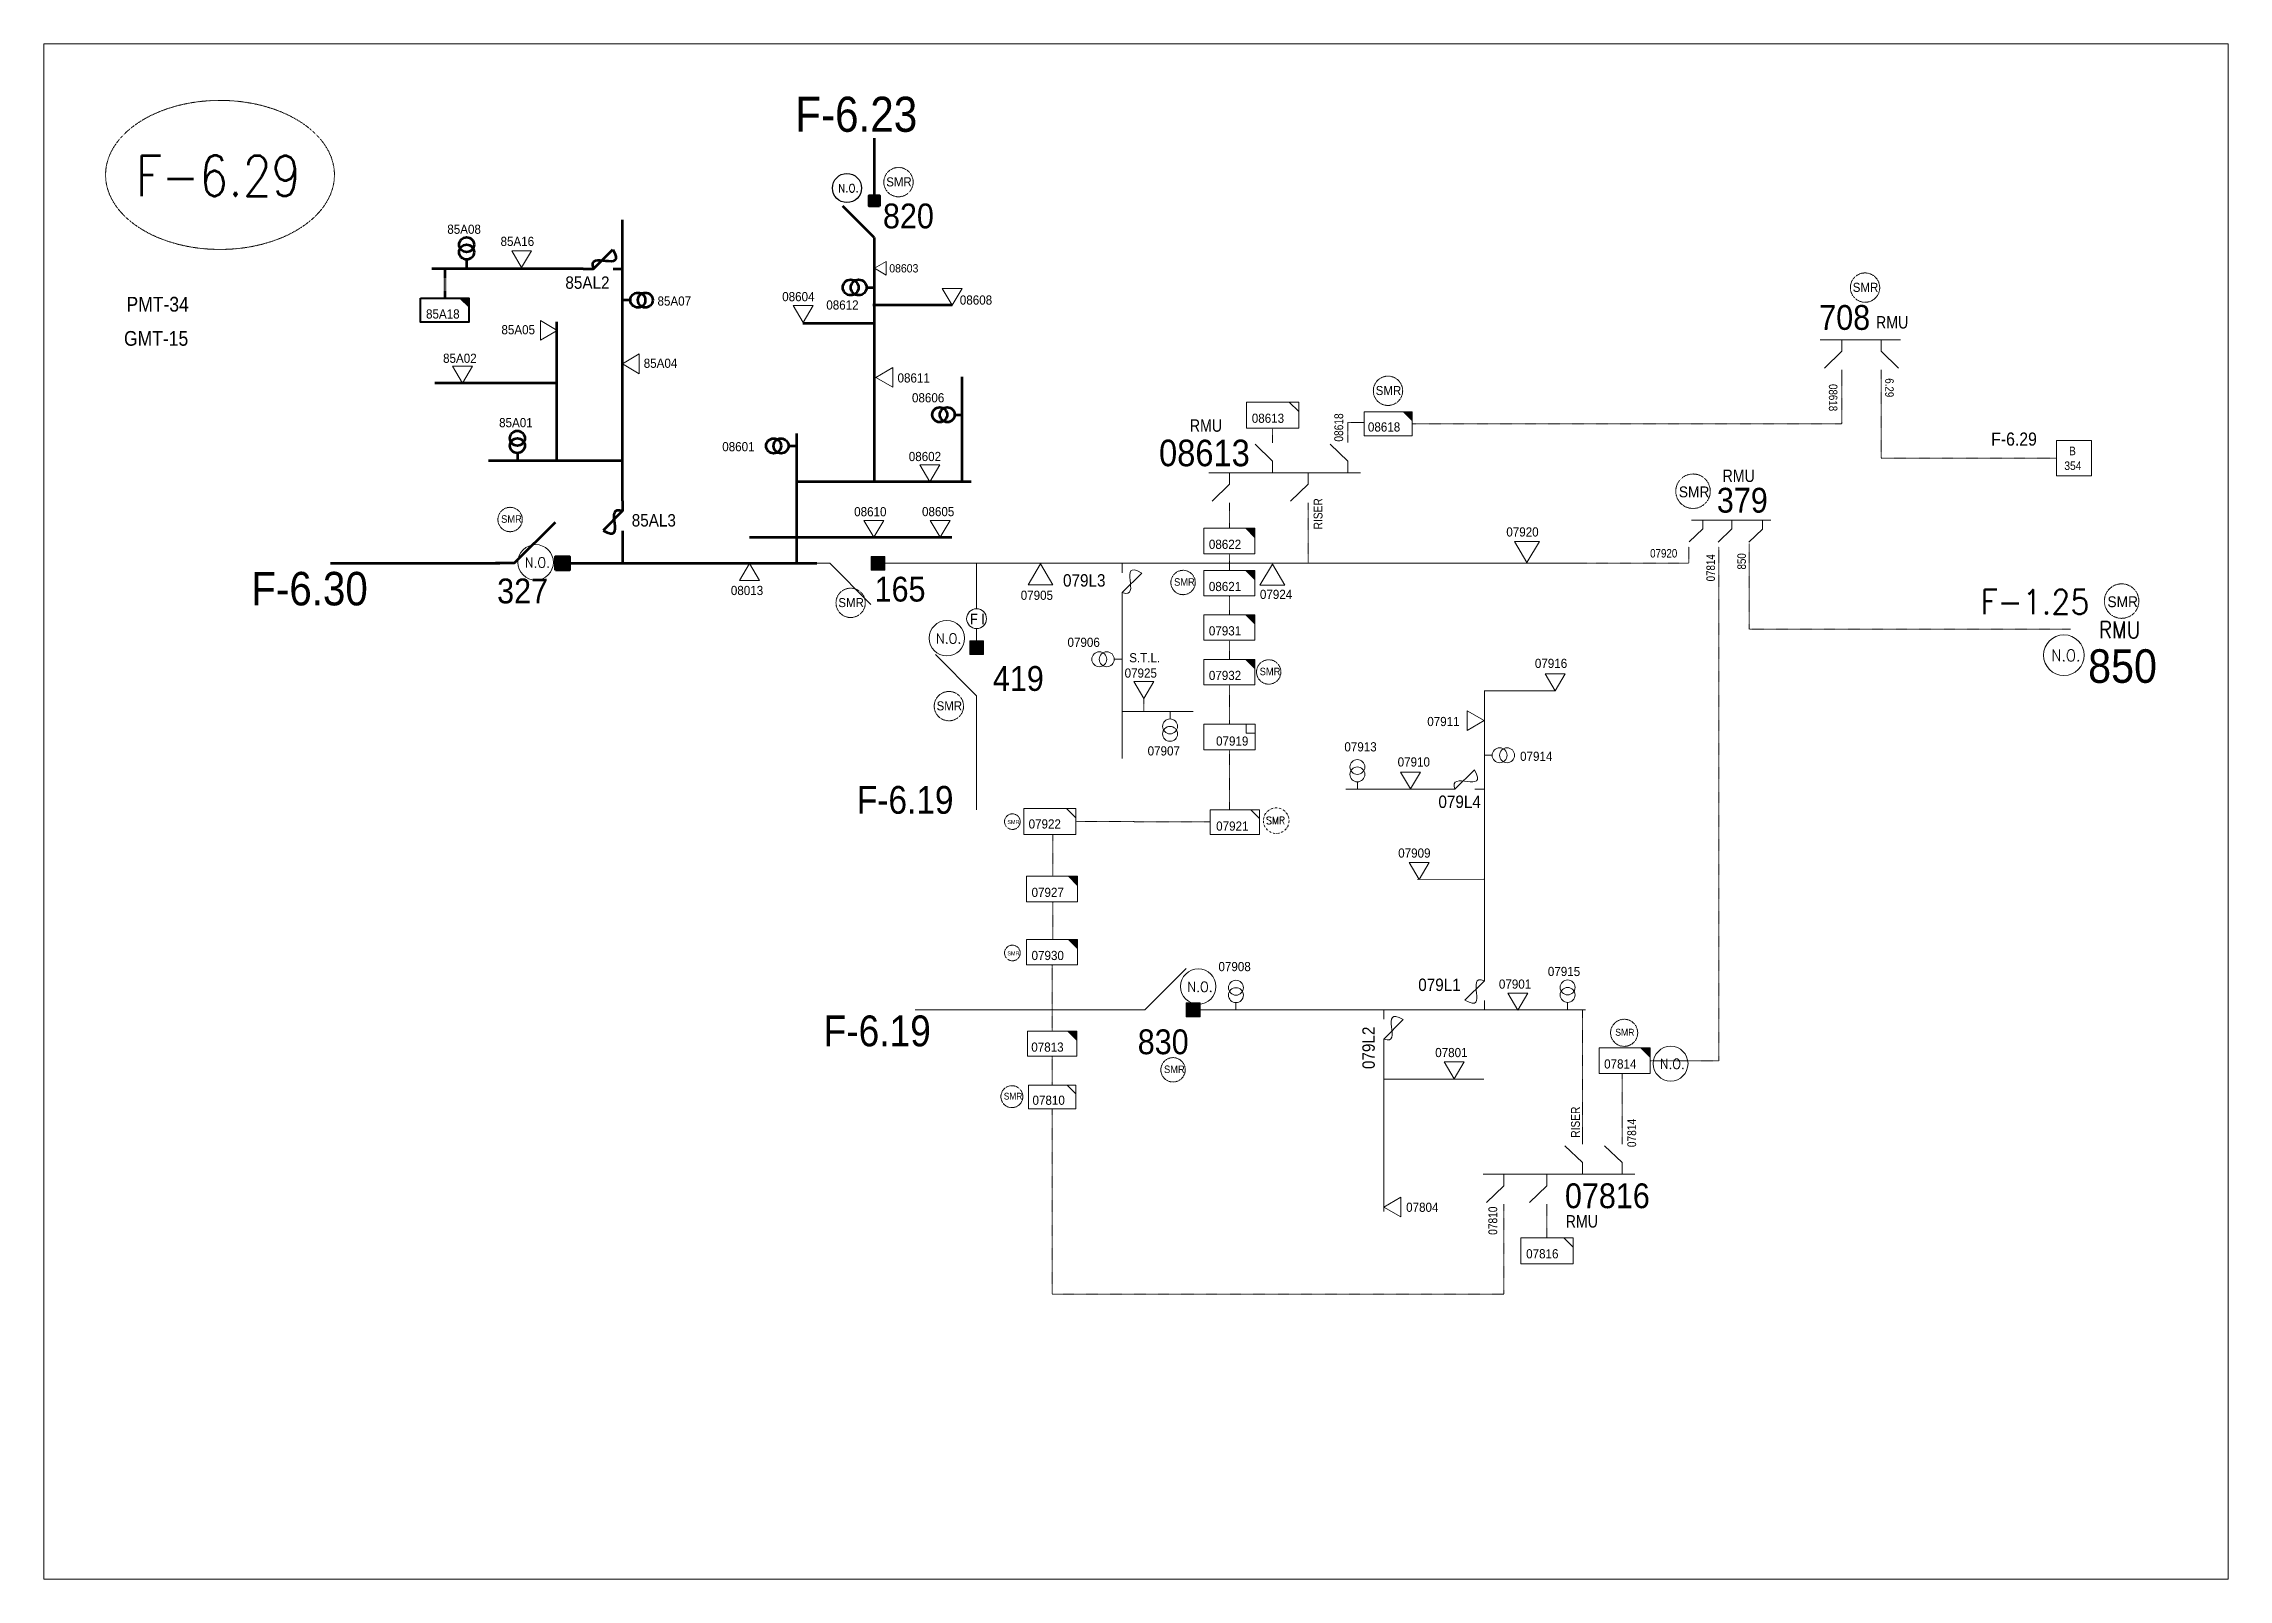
# Model space of a CAD drawing. Header units: metres. Extents: x 65984 to 144644, y -19036 to 23726.
# Drawn here: x 101682 to 102562, y -5768 to -5149 of the extents above; entities that cross this region are included whole.
import ezdxf
from ezdxf.enums import TextEntityAlignment as Align

# ---------------------------------------------------------------- set-up
doc = ezdxf.new("R2010")
doc.units = ezdxf.units.M
doc.header["$MEASUREMENT"] = 0
doc.linetypes.add('DGN Style 3', pattern=[0.013877, 0, -0.013877])
doc.linetypes.add('DGN Style 4', pattern=[1.6, 0.8, -0.4, 0, -0.4])
doc.layers.get('0').update_dxf_attribs({"color": 95, "lineweight": 40})
for name, color, linetype, lineweight in [('ABS', 7, 'Continuous', 40), ('ABS NUMBER', 112, 'Continuous', 30), ('d_eos', 111, 'Continuous', 40), ('d_eos no', 121, 'Continuous', 40), ('d_fco', 5, 'Continuous', 40), ('d_fco text', 95, 'Continuous', 40), ('d_oh branch', 94, 'Continuous', 40), ('d_switch', 95, 'Continuous', 40), ('d_tf', 1, 'Continuous', 40), ('d_tf no', 6, 'Continuous', 40), ('d_tf_200', 1, 'Continuous', 40), ('d_ug cable', 95, 'Continuous', 40), ('d_unit sub', 7, 'Continuous', 40), ('EARTH FAULT INDICATOR', 95, 'Continuous', 40), ('fedr no', 95, 'Continuous', 40), ('GRID STATION  04', 7, 'Continuous', 40), ('GRID STATION 01', 7, 'Continuous', 40), ('Level 37', 7, 'Continuous', 0), ('O H MAIN FEEDER', 4, 'Continuous', 100), ('SW N O', 114, 'Continuous', 30)]:
    doc.layers.add(name, color=color, linetype=linetype, lineweight=lineweight)
doc.styles.add('NASKHF', font='naskhf.shx', dxfattribs={"height": 8})
doc.styles.add('Style-Andalus', font='andlso.ttf')
doc.styles.add('Style-Arial', font='arial.ttf')
doc.styles.add('Style-ENGINEERING', font='ENGINEERING.shx')
doc.styles.add('Style-msdefault', font='msdefault.shx')
doc.styles.add('Style-simplex', font='simplex.shx')
doc.styles.add('Style-STANDARD', font='STANDARD.shx')

msp = doc.modelspace()

# ---------------------------------------------------------------- texts
at = {"layer": 'ABS NUMBER', "color": 2, "lineweight": 140, "style": 'Style-Arial', "width": 0.88}
for s, p in [('820', (102020.12, -5213.78)), ('327', (101864.71, -5364.82))]:
    msp.add_text(s, height=10, dxfattribs=at).set_placement(p, align=Align.TOP_LEFT)
at = {"layer": 'ABS NUMBER', "color": 2, "lineweight": 13, "style": 'Style-Arial', "width": 0.88}
for s, p in [('165', (102016.76, -5364.09)), ('419', (102064.4, -5400.06)), ('830', (102122.75, -5546.41))]:
    msp.add_text(s, height=10, dxfattribs=at).set_placement(p, align=Align.TOP_LEFT)
at = {"layer": 'd_eos no', "color": 7, "linetype": 'Continuous', "lineweight": 13, "style": 'Style-Arial', "width": 0.88}
for s, height, p in [('08613', 10.695, (102131.33, -5308.89)), ('07816', 10, (102294.82, -5608.42))]:
    msp.add_text(s, height=height, dxfattribs=at).set_placement(p, align=Align.TOP_LEFT)
at = {"layer": 'd_eos no', "color": 2, "linetype": 'Continuous', "lineweight": 13, "ltscale": 0.5, "style": 'Style-Arial', "width": 0.88}
msp.add_text('850', height=13.518, dxfattribs=at).set_placement((102505.55, -5393.31), align=Align.TOP_LEFT)
at = {"layer": 'd_fco text', "color": 251, "linetype": 'Continuous', "lineweight": 70, "style": 'Style-msdefault', "width": 0.92}
msp.add_text('85AL2', height=5, rotation=0.039, dxfattribs=at).set_placement((101892.2, -5243.13), align=Align.TOP_LEFT)
at = {"layer": 'd_fco text', "color": 7, "linetype": 'Continuous', "lineweight": 70, "style": 'Style-msdefault', "width": 0.92}
msp.add_text('85AL3', height=5, dxfattribs=at).set_placement((101927.82, -5341.37), align=Align.MIDDLE_CENTER)
at = {"layer": 'd_fco text', "color": 251, "linetype": 'Continuous', "lineweight": 13, "style": 'Style-msdefault', "width": 0.92}
for s, rotation, p in [('079L3', 0.039, (102092.65, -5363.07)), ('079L2', 90.039, (102213.22, -5562.39))]:
    msp.add_text(s, height=5, rotation=rotation, dxfattribs=at).set_placement(p, align=Align.TOP_LEFT)
msp.add_text('079L4', height=5, rotation=0.039, dxfattribs=at).set_placement((102260.96, -5452.21), align=Align.TOP_RIGHT)
at = {"layer": 'd_fco text', "color": 7, "linetype": 'Continuous', "lineweight": 13, "style": 'Style-msdefault', "width": 0.92}
msp.add_text('079L1', height=5, rotation=0.039, dxfattribs=at).set_placement((102235.73, -5525.95), align=Align.TOP_LEFT)
at = {"layer": 'd_switch', "color": 7, "linetype": 'Continuous', "lineweight": 13, "width": 0.857143}
for s, height, rotation, style, p in [('08618', 3.576, 89.96071, 'Style-msdefault', (102201.91, -5309.68)), ('850', 3.43, 90, 'Style-ENGINEERING', (102364.27, -5361.18)), ('RISER', 3.576, 90, 'Style-msdefault', (102297.26, -5590.04)), ('07814', 3.576, 90, 'Style-msdefault', (102319.93, -5593.84))]:
    msp.add_text(s, height=height, rotation=rotation, dxfattribs=dict(at, style=style)).set_placement(p, align=Align.TOP_LEFT)
at = {"layer": 'd_switch', "color": 7, "linetype": 'Continuous', "lineweight": 13, "style": 'Style-msdefault', "width": 0.857143}
for s, rotation, p in [('RISER', 90.03929, (102193.58, -5332.48)), ('07810', 90.00827, (102263.98, -5617.76))]:
    msp.add_text(s, height=3.576, rotation=rotation, dxfattribs=at).set_placement(p, align=Align.TOP_RIGHT)
at = {"layer": 'd_switch', "color": 251, "linetype": 'Continuous', "lineweight": 13, "style": 'Style-ENGINEERING', "width": 0.857143}
msp.add_text('07920', height=3.43, dxfattribs=at).set_placement((102329.13, -5352.93), align=Align.TOP_LEFT)
msp.add_text('07814', height=3.43, rotation=90, dxfattribs=at).set_placement((102351.8, -5365.96), align=Align.TOP_LEFT)
at = {"layer": 'd_switch', "color": 55, "linetype": 'Continuous', "lineweight": 13, "attachment_point": 1, "style": 'NASKHF'}
for s, insert, char_height in [('\\Fmsdefault;\\H1x;\\W0.9;F-6.23\\P', (101984.77, -5170.75), 14.136), ('\\Fmsdefault;\\H1x;\\W0.9;F-6.30\\P', (101765.69, -5362.14), 13.4912)]:
    msp.add_mtext(s, dxfattribs=dict(at, insert=insert, char_height=char_height))
at = {"layer": 'd_switch', "color": 251, "linetype": 'Continuous', "lineweight": 13, "insert": (102404.56, -5297.42), "char_height": 3.43, "attachment_point": 3, "rotation": 270, "style": 'NASKHF'}
msp.add_mtext('\\FENGINEERING;\\H1x;\\W0.857143;08618', dxfattribs=at)
at = {"layer": 'd_switch', "color": 251, "linetype": 'Continuous', "lineweight": 13, "insert": (102466.51, -5306), "char_height": 5.2887, "attachment_point": 1, "style": 'NASKHF'}
msp.add_mtext('\\Fmsdefault;\\H1x;\\W0.9;F-6.29\\P', dxfattribs=at)
at = {"layer": 'd_switch', "color": 55, "linetype": 'Continuous', "lineweight": 30, "attachment_point": 1, "style": 'NASKHF'}
for insert, char_height in [((102009.62, -5448.37), 11.1902), ((101996.2, -5540.79), 12.4249)]:
    msp.add_mtext('\\Fmsdefault;\\H1x;\\W0.9;F-6.19\\P', dxfattribs=dict(at, insert=insert, char_height=char_height))
at = {"layer": 'd_tf no', "color": 1, "linetype": 'Continuous', "lineweight": 40, "style": 'Style-msdefault', "width": 0.945946}
for height, p in [(3.655, (102021.44, -5203.22)), (3.655, (102410.76, -5245.7)), (3.655, (102218.6, -5287.26)), (3.655, (102002.16, -5372.67)), (3.655, (102041.73, -5414.27)), (1.593, (102070.24, -5462.09)), (1.593, (102070.24, -5514.99))]:
    msp.add_text('SMR', height=height, dxfattribs=at).set_placement(p, align=Align.TOP_LEFT)
at = {"layer": 'd_tf no', "color": 251, "linetype": 'Continuous', "lineweight": 40, "style": 'Style-msdefault', "width": 0.945946}
for s, p in [('85A08', (101844.64, -5222.27)), ('85A16', (101866.09, -5227.17)), ('85A07', (101929.31, -5251.2)), ('08604', (101979.54, -5249.42)), ('08612', (101997.3, -5252.78)), ('08608', (102051.09, -5250.79)), ('85A18', (101836.07, -5256.4)), ('85A02', (101842.94, -5274.24)), ('85A04', (101923.76, -5276.25)), ('08606', (102031.81, -5290.16)), ('85A01', (101865.51, -5300.17)), ('08601', (101955.39, -5309.85)), ('08602', (102030.52, -5313.81)), ('08610', (102008.53, -5336.04)), ('08605', (102035.85, -5336)), ('08013', (101958.86, -5367.77))]:
    msp.add_text(s, height=3.7, dxfattribs=at).set_placement(p, align=Align.TOP_LEFT)
at = {"layer": 'd_tf no', "color": 251, "linetype": 'Continuous', "lineweight": 13, "style": 'Style-msdefault', "width": 0.945946}
for s, height, p in [('08603', 3.33, (102022.67, -5238.2)), ('08613', 3.7, (102168.69, -5298.4)), ('08622', 3.7, (102151.4, -5349.17)), ('07920', 3.7, (102271.21, -5344.19)), ('07905', 3.7, (102075.61, -5369.7)), ('07924', 3.7, (102171.96, -5369.34)), ('07931', 3.7, (102151.4, -5384.03)), ('07906', 3.7, (102094.46, -5388.64)), ('07925', 3.7, (102117.46, -5401.04)), ('S.T.L.', 3.7, (102119.32, -5394.86)), ('07916', 3.7, (102282.71, -5397.14)), ('07911', 3.7, (102239.37, -5420.55)), ('07914', 3.7, (102276.75, -5434.57)), ('07909', 3.7, (102227.66, -5473.53)), ('07927', 3.7, (102079.98, -5489.36)), ('07908', 3.7, (102155.26, -5519.26)), ('07901', 3.7, (102268.22, -5526.31)), ('07813', 3.7, (102079.87, -5551.69)), ('07801', 3.7, (102242.57, -5553.88)), ('07804', 3.7, (102230.86, -5616.2)), ('07816', 3.7, (102279.2, -5634.93))]:
    msp.add_text(s, height=height, dxfattribs=at).set_placement(p, align=Align.TOP_LEFT)
at = {"layer": 'd_tf no', "color": 251, "linetype": 'Continuous', "lineweight": 40, "style": 'Style-msdefault', "width": 0.945946}
for s, p in [('85A05', (101879.98, -5262.75)), ('08611', (102039.01, -5282.16))]:
    msp.add_text(s, height=3.7, dxfattribs=at).set_placement(p, align=Align.TOP_RIGHT)
at = {"layer": 'd_tf no', "color": 2, "linetype": 'Continuous', "lineweight": 13, "style": 'Style-msdefault', "width": 0.945946}
for s, p in [('08618', (102215.46, -5301.91)), ('08621', (102151.4, -5366.17)), ('07932', (102151.4, -5401.99)), ('07922', (102078.79, -5461.8)), ('07921', (102154.34, -5462.67)), ('07930', (102079.98, -5514.78)), ('07814', (102310.61, -5558.48)), ('07810', (102080.36, -5573.09))]:
    msp.add_text(s, height=3.7, dxfattribs=at).set_placement(p, align=Align.TOP_LEFT)
at = {"layer": 'd_tf no', "color": 1, "linetype": 'Continuous', "lineweight": 13, "style": 'Style-msdefault', "width": 0.945946}
for p in [(102340.69, -5327.72), (102513.33, -5371.97)]:
    msp.add_text('SMR', height=4.376, dxfattribs=at).set_placement(p, align=Align.TOP_LEFT)
at = {"layer": 'd_tf no', "color": 251, "linetype": 'Continuous', "lineweight": 13, "style": 'Style-msdefault', "width": 0.945946}
msp.add_text('07919', height=3.7, rotation=359.93325, dxfattribs=at).set_placement((102167.31, -5428.43), align=Align.TOP_RIGHT)
for s, p in [('07907', (102126.73, -5436.08)), ('07915', (102287.94, -5524.92))]:
    msp.add_text(s, height=3.7, dxfattribs=at).set_placement(p)
msp.add_text('07913', height=3.7, dxfattribs=at).set_placement((102218.99, -5434.45), align=Align.RIGHT)
msp.add_text('07910', height=3.7, dxfattribs=at).set_placement((102240.45, -5436.83), align=Align.TOP_RIGHT)
at = {"layer": 'd_tf no', "color": 1, "linetype": 'Continuous', "lineweight": 13, "ltscale": 0.9, "style": 'Style-simplex', "width": 0.909091}
msp.add_text('SMR', height=3.004, dxfattribs=at).set_placement((102178.25, -5462.26), align=Align.MIDDLE_CENTER)
at = {"layer": 'd_tf no', "color": 2, "lineweight": 13, "attachment_point": 1, "style": 'NASKHF'}
for insert, char_height in [((101866.31, -5339.32), 3.0358), ((102137.38, -5364.69), 3.0358), ((102171.87, -5400.73), 3.0358), ((102315.09, -5546.17), 2.8143), ((102133.33, -5560.96), 3.0358), ((102068.78, -5571.94), 2.7322)]:
    msp.add_mtext('\\Fmsdefault;\\H1x;\\W0.925;SMR\\P', dxfattribs=dict(at, insert=insert, char_height=char_height))
at = {"layer": 'fedr no', "color": 6, "linetype": 'Continuous', "lineweight": 13, "style": 'Style-STANDARD', "width": 0.909091}
msp.add_text('F-6.29', height=16.381, dxfattribs=at).set_placement((101752.35, -5202.62), align=Align.MIDDLE_CENTER)
at = {"layer": 'fedr no', "color": 2, "linetype": 'Continuous', "lineweight": 13, "insert": (102484.17, -5374.18), "char_height": 9.856, "attachment_point": 5, "style": 'Style-STANDARD'}
msp.add_mtext('F-1.25', dxfattribs=at)
at = {"layer": 'GRID STATION  04', "color": 251, "linetype": 'Continuous', "lineweight": 13, "style": 'Style-msdefault', "width": 0.888889}
for s, height, p in [('B', 3.47, (102497.85, -5311.7)), ('354', 3.468, (102495.98, -5317.64))]:
    msp.add_text(s, height=height, rotation=360, dxfattribs=at).set_placement(p, align=Align.TOP_LEFT)
at = {"layer": 'GRID STATION 01', "linetype": 'Continuous', "lineweight": 13, "style": 'Style-msdefault', "width": 0.888889}
for s, p in [('PMT-34', (101715.42, -5251.36)), ('GMT-15', (101714.41, -5265.13))]:
    msp.add_text(s, height=5.94, dxfattribs=at).set_placement(p, align=Align.TOP_LEFT)
at = {"layer": 'Level 37', "color": 2, "linetype": 'Continuous', "lineweight": 13, "style": 'Style-Arial', "width": 0.88}
for s, p in [('708', (102397.25, -5254.66)), ('379', (102356.02, -5328.28))]:
    msp.add_text(s, height=10, dxfattribs=at).set_placement(p, align=Align.TOP_LEFT)
at = {"layer": 'Level 37', "color": 2, "linetype": 'Continuous', "lineweight": 13, "style": 'Style-msdefault', "width": 0.854701}
for p in [(102426.62, -5261.61), (102364.81, -5323.44)]:
    msp.add_text('RMU', height=4.993, dxfattribs=at).set_placement(p, align=Align.MIDDLE_CENTER)
at = {"layer": 'Level 37', "color": 7, "linetype": 'Continuous', "lineweight": 13, "style": 'Style-ENGINEERING', "width": 0.857143}
msp.add_text('6.29', height=3.43, rotation=270, dxfattribs=at).set_placement((102427.25, -5284.15), align=Align.TOP_LEFT)
at = {"layer": 'Level 37', "color": 7, "linetype": 'Continuous', "lineweight": 13, "style": 'Style-msdefault', "width": 0.854701}
for p in [(102150.22, -5303.19), (102301.62, -5623.72)]:
    msp.add_text('RMU', height=4.993, dxfattribs=at).set_placement(p, align=Align.MIDDLE_CENTER)
at = {"layer": 'Level 37', "color": 2, "linetype": 'Continuous', "lineweight": 13, "ltscale": 0.5, "style": 'Style-simplex', "width": 0.854701}
msp.add_text('RMU', height=6.75, dxfattribs=at).set_placement((102518.27, -5385.47), align=Align.MIDDLE_CENTER)

# ---------------------------------------------------------------- blocks, each defined once
blk = doc.blocks.new('FUSE01')
at = {"color": 0, "linetype": 'ByBlock', "lineweight": -2}
blk.add_line((0, -17.15), (0, -22.55), dxfattribs=at)
at = {"color": 0, "linetype": 'ByBlock', "lineweight": -2, "flags": 128}
blk.add_lwpolyline([(0, 0.05), (0, -5.75), (-11.2, -16.95)], dxfattribs=at)
at = {"color": 0, "linetype": 'ByBlock', "lineweight": -2}
blk.add_open_spline([(-11.2, -16.95), (3.4, -25.35), (-11.6, -1.35), (0, -5.75)], degree=3, dxfattribs=at)
blk = doc.blocks.new('TFU_117')
at = {"layer": 'd_tf_200', "color": 251, "linetype": 'Continuous', "lineweight": 13}
blk.add_line((0, 10), (0, 0), dxfattribs=at)
for centre in [(0, 30), (0, 20)]:
    blk.add_circle(centre, 10, dxfattribs=at)
blk = doc.blocks.new('ABS2_1_1')
at = {"color": 0, "linetype": 'ByBlock', "lineweight": -2, "ltscale": 500}
for q in [(-29900, 43500), (0, 0)]:
    blk.add_line((0, 13600), q, dxfattribs=at)
at = {"color": 0, "linetype": 'ByBlock', "lineweight": -2, "ltscale": 500, "flags": 128}
for points in [[(5000, 43600), (-5000, 43600), (-5000, 53600), (5000, 53600)], [(3791, 49653), (3791, 49653), (3791, 49653)]]:
    blk.add_lwpolyline(points, close=True, dxfattribs=at)
at = {"color": 0, "linetype": 'ByBlock', "lineweight": -2, "ltscale": 500}
for points in [[(5000, 43600), (-5000, 43600), (5000, 53600), (-5000, 53600)], [(3791, 49653), (3791, 49653), (3791, 49653)]]:
    blk.add_solid(points, dxfattribs=at)
blk = doc.blocks.new('TF_8')
at = {"color": 0, "linetype": 'ByBlock', "lineweight": -2}
blk.add_line((6.3, 4.95), (9.9, 1.35), dxfattribs=at)
blk.add_3dface([(-10.1, 4.95), (9.9, 4.95), (9.9, -5.05), (-10.1, -5.05)], dxfattribs=at)
blk = doc.blocks.new('exist.us-1000kva')
at = {"color": 0, "linetype": 'ByBlock', "lineweight": -2, "flags": 128}
blk.add_lwpolyline([(40, 12.9), (32.8, 20), (40, 20)], close=True, dxfattribs=at)
at = {"color": 0, "linetype": 'ByBlock', "lineweight": -2, "extrusion": (0, 0, -1)}
blk.add_solid([(-40, 12.9), (-32.8, 20), (-40, 20)], dxfattribs=at)
at = {"color": 0, "linetype": 'ByBlock', "lineweight": -2, "xscale": 2, "yscale": 2}
blk.add_blockref('TF_8', (20.2, 10.1), dxfattribs=at)
blk = doc.blocks.new('*U1157')
at = {"layer": 'SW N O', "color": 3, "lineweight": 13, "ltscale": 0.426762}
blk.add_circle((0, 0), 16.8, dxfattribs=at)
at = {"layer": 'SW N O', "color": 3, "lineweight": 13, "style": 'Style-STANDARD'}
blk.add_text('N.O.', height=9.6, dxfattribs=at).set_placement((1.7, -0.2), align=Align.MIDDLE_CENTER)
blk = doc.blocks.new('*U1158')
at = {"layer": 'EARTH FAULT INDICATOR', "color": 251, "linetype": 'Continuous', "lineweight": 13}
blk.add_circle((0.02, 0.13), 4, dxfattribs=at)
at = {"layer": 'EARTH FAULT INDICATOR', "color": 251, "lineweight": 13, "style": 'Style-Andalus', "width": 0.9}
blk.add_text('F I', height=4.234, dxfattribs=at).set_placement((-2.61, 2.11), align=Align.TOP_LEFT)
blk = doc.blocks.new('TF3')
at = {"color": 0, "linetype": 'ByBlock', "lineweight": -2}
for p, q in [((11.3, 9), (18.3, 9)), ((18.3, 9), (18.3, 2))]:
    blk.add_line(p, q, dxfattribs=at)
at = {"color": 0, "linetype": 'ByBlock', "lineweight": -2, "flags": 128}
blk.add_lwpolyline([(18.3, 2), (11.3, 2), (11.3, 9)], dxfattribs=at)
at = {"color": 0, "linetype": 'ByBlock', "lineweight": -2}
blk.add_3dface([(-21.7, 9), (18.3, 9), (18.3, -11), (-21.7, -11)], dxfattribs=at)
blk = doc.blocks.new('TFU_67')
at = {"layer": 'd_tf_200', "color": 251, "linetype": 'Continuous', "lineweight": 53}
blk.add_line((0, 10), (0, 0), dxfattribs=at)
for centre in [(0, 30), (0, 20)]:
    blk.add_circle(centre, 10, dxfattribs=at)
blk = doc.blocks.new('*U1379')
at = {"layer": 'SW N O', "color": 3, "ltscale": 0.498271}
blk.add_circle((0, 0), 16.8, dxfattribs=at)
at = {"layer": 'SW N O', "color": 3, "style": 'Style-STANDARD'}
blk.add_text('N.O.', height=9.6, dxfattribs=at).set_placement((1.7, -0.2), align=Align.MIDDLE_CENTER)
blk = doc.blocks.new('TRA1_995')
at = {"layer": 'd_tf', "color": 251, "linetype": 'Continuous', "lineweight": 13, "ltscale": 0.000351504, "flags": 128}
blk.add_lwpolyline([(10, -17), (0, 0), (-10, -17)], close=True, dxfattribs=at)
blk = doc.blocks.new('TRA1_994')
at = {"layer": 'd_tf', "color": 251, "linetype": 'Continuous', "lineweight": 13, "ltscale": 0.000351504, "xscale": 1.000046564039523, "yscale": 1.000046564039523, "zscale": 1.000046564039523, "rotation": 180}
blk.add_blockref('TRA1_995', (0, 0), dxfattribs=at)
blk = doc.blocks.new('TRA1_997')
at = {"layer": 'd_tf', "color": 251, "linetype": 'Continuous', "lineweight": 13, "ltscale": 0.000355616, "flags": 128}
blk.add_lwpolyline([(10, -17), (0, 0), (-10, -17)], close=True, dxfattribs=at)
blk = doc.blocks.new('TRA1_996')
at = {"layer": 'd_tf', "color": 251, "linetype": 'Continuous', "lineweight": 13, "ltscale": 0.000355616, "xscale": 1.000046564039522, "yscale": 1.000046564039522, "zscale": 1.000046564039522, "rotation": 180}
blk.add_blockref('TRA1_997', (0, 0), dxfattribs=at)
blk = doc.blocks.new('TRA1_503')
at = {"layer": 'd_tf', "color": 251, "linetype": 'Continuous', "lineweight": 0, "ltscale": 0.000355616, "flags": 128}
blk.add_lwpolyline([(10, -17), (0, 0), (-10, -17)], close=True, dxfattribs=at)
blk = doc.blocks.new('TRA1_502')
at = {"layer": 'd_tf', "color": 251, "linetype": 'Continuous', "lineweight": 0, "ltscale": 0.000355616, "xscale": 1.000046564039523, "yscale": 1.000046564039523, "zscale": 1.000046564039523, "rotation": 180}
blk.add_blockref('TRA1_503', (0, 0), dxfattribs=at)
blk = doc.blocks.new('*U893')
at = {"layer": 'SW N O', "color": 3, "lineweight": 13}
blk.add_circle((0, 0), 16.8, dxfattribs=at)
at = {"layer": 'SW N O', "color": 3, "lineweight": 13, "style": 'Style-STANDARD'}
blk.add_text('N.O.', height=9.6, dxfattribs=at).set_placement((1.7, -0.2), align=Align.MIDDLE_CENTER)
blk = doc.blocks.new('TRA1_1628')
at = {"layer": 'd_tf', "color": 251, "linetype": 'Continuous', "lineweight": 13, "ltscale": 0.000270469, "flags": 128}
blk.add_lwpolyline([(10, -17), (0, 0), (-10, -17)], close=True, dxfattribs=at)
blk = doc.blocks.new('TRA1_1627')
at = {"layer": 'd_tf', "color": 251, "linetype": 'Continuous', "lineweight": 13, "ltscale": 0.000270469, "xscale": 1.000046564039522, "yscale": 1.000046564039522, "zscale": 1.000046564039522, "rotation": 180}
blk.add_blockref('TRA1_1628', (0, 0), dxfattribs=at)

# ---------------------------------------------------------------- linework, layer by layer
at = {"layer": 'd_eos', "color": 2, "linetype": 'Continuous', "lineweight": 13, "ltscale": 0.638341}
for p, q in [((102429.98, -5268.63), (102397.65, -5268.63)), ((102406.38, -5268.63), (102406.38, -5273.28)), ((102422.23, -5268.63), (102422.23, -5273.28)), ((102406.38, -5273.28), (102399.37, -5280.07)), ((102422.23, -5273.28), (102429.24, -5280.07))]:
    msp.add_line(p, q, dxfattribs=at)
at = {"layer": 'd_eos', "color": 7, "linetype": 'Continuous', "lineweight": 13, "ltscale": 0.638341}
for p, q in [((102406.38, -5280.72), (102406.38, -5283.54)), ((102422.23, -5280.72), (102422.23, -5283.55)), ((102177.08, -5317.54), (102170.07, -5310.75)), ((102177.08, -5310.1), (102177.08, -5307.28)), ((102207.31, -5317.52), (102200.31, -5310.72)), ((102207.32, -5310.08), (102207.32, -5307.26)), ((102212.43, -5322.18), (102151.33, -5322.18)), ((102159.67, -5322.18), (102159.67, -5326.83)), ((102177.07, -5322.19), (102177.08, -5317.54)), ((102191.33, -5322.19), (102191.33, -5326.84)), ((102207.31, -5322.17), (102207.31, -5317.52)), ((102159.67, -5326.83), (102152.67, -5333.63)), ((102191.33, -5326.84), (102184.33, -5333.64)), ((102159.67, -5334.28), (102159.67, -5337.1)), ((102191.34, -5334.28), (102191.34, -5337.1)), ((102301.84, -5600.07), (102294.83, -5593.27)), ((102301.84, -5592.63), (102301.84, -5589.8)), ((102317.82, -5600.06), (102310.81, -5593.27)), ((102317.82, -5592.62), (102317.82, -5589.79)), ((102322.93, -5604.71), (102261.84, -5604.72)), ((102270.18, -5604.72), (102270.18, -5609.37)), ((102287.58, -5604.71), (102287.58, -5609.36)), ((102301.84, -5604.72), (102301.84, -5600.07)), ((102317.82, -5604.71), (102317.82, -5600.06)), ((102270.18, -5609.37), (102263.18, -5616.16)), ((102287.58, -5609.36), (102280.58, -5616.15)), ((102270.18, -5616.81), (102270.18, -5619.64)), ((102287.59, -5616.8), (102287.59, -5619.62))]:
    msp.add_line(p, q, dxfattribs=at)
at = {"layer": 'd_eos', "color": 2, "linetype": 'Continuous', "lineweight": 13, "ltscale": 0.408271}
for p, q in [((102377.75, -5341.26), (102345.78, -5341.26)), ((102350.33, -5341.26), (102350.33, -5344.73)), ((102362.02, -5341.18), (102362.02, -5344.8)), ((102374.34, -5341.26), (102374.34, -5344.88)), ((102350.33, -5344.73), (102344.87, -5350.03)), ((102362.02, -5344.8), (102356.56, -5350.1)), ((102374.34, -5344.88), (102368.89, -5350.18))]:
    msp.add_line(p, q, dxfattribs=at)
at = {"layer": 'd_oh branch', "color": 251, "linetype": 'Continuous', "lineweight": 100}
for p, q in [((101915.26, -5333.52), (101915.23, -5220.36)), ((101899.41, -5240.07), (101838.37, -5240.07)), ((101888.77, -5317.36), (101888.77, -5261.41)), ((101987.91, -5261.94), (102016.67, -5262)), ((102048.06, -5254.74), (102016.11, -5254.74)), ((101888.75, -5286.15), (101839.67, -5286.15)), ((102052.03, -5325.87), (102052.01, -5283.53)), ((101915.25, -5317.35), (101861.25, -5317.35)), ((101915.26, -5349.34), (101915.26, -5358.67)), ((101966.35, -5348.21), (102047.82, -5348.21))]:
    msp.add_line(p, q, dxfattribs=at)
at = {"layer": 'd_oh branch', "color": 251, "linetype": 'Continuous', "lineweight": 13}
for p, q in [((102057.83, -5358.6), (102057.83, -5376.97)), ((102116.54, -5374.5), (102116.54, -5437.24)), ((102057.83, -5384.97), (102057.83, -5389.85)), ((102262.33, -5410), (102290.87, -5410)), ((102262.36, -5522.73), (102262.36, -5410)), ((102116.61, -5418.37), (102145.12, -5418.37)), ((102246.48, -5449.71), (102206.55, -5449.71)), ((102262.21, -5485.94), (102235.48, -5485.97)), ((102144.83, -5538.55), (102303.11, -5538.55)), ((102221.85, -5554.37), (102221.85, -5619.82)), ((102222.13, -5566.42), (102262.18, -5566.42))]:
    msp.add_line(p, q, dxfattribs=at)
at = {"layer": 'd_oh branch', "color": 94, "linetype": 'Continuous', "lineweight": 13}
for p, q in [((102057.85, -5419.66), (102057.85, -5457.91)), ((102118.05, -5538.55), (102033.04, -5538.55))]:
    msp.add_line(p, q, dxfattribs=at)
at = {"layer": 'd_ug cable', "color": 251, "linetype": 'DGN Style 3', "lineweight": 100}
msp.add_line((101843.59, -5240.07), (101843.59, -5251.82), dxfattribs=at)
at = {"layer": 'd_ug cable', "color": 251, "linetype": 'DGN Style 3', "lineweight": 13}
for p, q in [((102159.67, -5371.82), (102159.67, -5379.41)), ((102159.67, -5397.37), (102159.67, -5389.68)), ((102159.67, -5423.49), (102159.67, -5407.63)), ((102125.25, -5418.28), (102125.25, -5413.12)), ((102159.69, -5433.82), (102159.69, -5457.93)), ((102088.25, -5547.18), (102088.25, -5520.43)), ((102088.25, -5557.13), (102088.25, -5568.89)), ((102317.82, -5589.79), (102317.82, -5564.13))]:
    msp.add_line(p, q, dxfattribs=at)
at = {"layer": 'd_ug cable', "color": 251, "linetype": 'DGN Style 3', "lineweight": 13, "flags": 128}
for points in [[(102233.33, -5302.55), (102406.38, -5302.55), (102406.38, -5283.54)], [(102422.23, -5283.55), (102422.23, -5316.35), (102492.81, -5316.35)], [(102177.08, -5304.28), (102177.08, -5307.28)], [(102207.32, -5307.26), (102207.32, -5301.92), (102213.97, -5301.92)], [(102159.67, -5337.18), (102159.67, -5344.55)], [(102191.34, -5337.1), (102191.34, -5358.68)], [(102159.67, -5354.82), (102159.67, -5361.55)], [(102303.53, -5358.68), (102344.73, -5358.68), (102344.73, -5351.99)], [(102356.87, -5351.99), (102356.87, -5357.06), (102356.87, -5357.06), (102356.87, -5559.11), (102329.14, -5559.11)], [(102151.87, -5462.86), (102097.84, -5462.65)], [(102088.56, -5468.16), (102088.56, -5484.74)], [(102088.56, -5495), (102088.56, -5510.16)], [(102301.84, -5590.22), (102301.84, -5538.55)], [(102088.25, -5578.39), (102088.25, -5653), (102270.18, -5653), (102270.18, -5619.64)], [(102287.59, -5630.3), (102287.59, -5619.62)]]:
    msp.add_lwpolyline(points, dxfattribs=at)
at = {"layer": 'd_ug cable', "color": 3, "linetype": 'DGN Style 3', "lineweight": 13, "flags": 128}
msp.add_lwpolyline([(102369.01, -5350.66), (102369.01, -5385.17), (102498.41, -5385.17)], dxfattribs=at)
at = {"layer": 'd_ug cable', "color": 2, "linetype": 'DGN Style 3', "lineweight": 13}
for centre, radius in [((102026.38, -5205.15), 5.91), ((102415.7, -5247.64), 5.91), ((102223.55, -5289.2), 5.91), ((102007.11, -5374.61), 5.91), ((102046.68, -5416.21), 5.91), ((102072.25, -5462.74), 3.15), ((102072.25, -5515.64), 3.15)]:
    msp.add_circle(centre, radius, dxfattribs=at)
at = {"layer": 'd_ug cable', "color": 2, "linetype": 'DGN Style 3', "lineweight": 0}
for centre in [(102346.41, -5329.65), (102519.05, -5373.9)]:
    msp.add_circle(centre, 6.95, dxfattribs=at)
at = {"layer": 'd_ug cable', "color": 1, "linetype": 'DGN Style 3', "lineweight": 13}
for centre, radius in [((101869.94, -5341.04), 4.91), ((102141.01, -5366.41), 4.91), ((102175.5, -5402.45), 4.91), ((102318.67, -5547.79), 5.46), ((102136.96, -5562.69), 4.91), ((102072.05, -5573.5), 4.42)]:
    msp.add_circle(centre, radius, dxfattribs=at)
at = {"layer": 'd_ug cable', "color": 2, "linetype": 'DGN Style 4', "lineweight": 13}
msp.add_circle((102178.53, -5462.36), 5.15, dxfattribs=at)
at = {"layer": 'fedr no', "color": 82, "linetype": 'DGN Style 3', "lineweight": 13, "true_color": 0x1dc70e}
msp.add_ellipse((101753.09, -5202.25), major_axis=(46.09, 0), ratio=0.651175, dxfattribs=at)
at = {"layer": 'GRID STATION  04', "color": 251, "linetype": 'Continuous', "lineweight": 13, "ltscale": 0.39177, "flags": 128}
msp.add_lwpolyline([(102492.81, -5323.43), (102506.96, -5323.43), (102506.96, -5309.27), (102492.81, -5309.27)], close=True, dxfattribs=at)
at = {"layer": 'O H MAIN FEEDER', "color": 191, "lineweight": 211, "ltscale": 0.426762}
msp.add_line((102016.67, -5210.51), (102016.67, -5187.4), dxfattribs=at)
at = {"layer": 'O H MAIN FEEDER', "color": 251, "lineweight": 211, "ltscale": 0.426762}
for p, q in [((102016.67, -5325.87), (102016.67, -5229.89)), ((101985.35, -5306.35), (101985.35, -5358.62)), ((102055.68, -5325.87), (101985.48, -5325.87)), ((101892.43, -5358.68), (101993.43, -5358.68))]:
    msp.add_line(p, q, dxfattribs=at)
at = {"layer": 'O H MAIN FEEDER', "color": 5, "lineweight": 211, "ltscale": 0.426762}
msp.add_line((101797.58, -5358.68), (101865.84, -5358.68), dxfattribs=at)
at = {"layer": 'O H MAIN FEEDER', "color": 251, "lineweight": 13, "ltscale": 0.426762}
for p, q in [((102020.91, -5358.68), (102232.82, -5358.68)), ((102232.82, -5358.68), (102303.53, -5358.68))]:
    msp.add_line(p, q, dxfattribs=at)
at = {"layer": 'O H MAIN FEEDER', "color": 140, "linetype": 'Continuous', "lineweight": 13, "flags": 128}
msp.add_lwpolyline([(101682.07, -5149.4), (102562.02, -5149.4), (102562.02, -5767.9), (101682.07, -5767.9)], close=True, dxfattribs=at)

# ---------------------------------------------------------------- block references
at = {"layer": 'ABS', "color": 2, "linetype": 'Continuous', "lineweight": 211, "ltscale": 0.697604, "xscale": 0.0004232189167298821, "yscale": 0.0004232189167298821, "zscale": 0.0003680335276451397, "rotation": 359.9999999999998}
msp.add_blockref('ABS2_1_1', (102016.63, -5233.25), dxfattribs=at)
at = {"layer": 'ABS', "color": 2, "linetype": 'Continuous', "lineweight": 211, "ltscale": 0.829472, "xscale": 0.000555747191877611, "yscale": 0.000555747191877611, "zscale": 0.0003680335276451397, "rotation": 269.9999999999997}
msp.add_blockref('ABS2_1_1', (101864.01, -5358.68), dxfattribs=at)
at = {"layer": 'ABS', "color": 2, "linetype": 'Continuous', "lineweight": 13, "ltscale": 0.829472, "xscale": 0.000555747191877611, "zscale": 0.0003680335276451397}
for p, yscale, rotation in [((101991.13, -5358.68), -0.0005557471918776113, 90.00000000000024), ((102057.86, -5419.64), 0.000555747191877611, 359.9999999999998), ((102118.05, -5538.55), 0.000555747191877611, 269.9999999999998)]:
    msp.add_blockref('ABS2_1_1', p, dxfattribs=dict(at, yscale=yscale, rotation=rotation))
at = {"layer": 'd_fco', "color": 251, "linetype": 'Continuous', "lineweight": 100, "xscale": 0.7, "yscale": -0.7, "zscale": 0.2499179648993302, "rotation": 270}
msp.add_blockref('FUSE01', (101899.45, -5240.07), dxfattribs=at)
at = {"layer": 'd_fco', "color": 7, "linetype": 'Continuous', "lineweight": 100, "xscale": 0.7, "yscale": 0.7, "zscale": 0.2499179648993302, "rotation": 359.9999999999999}
msp.add_blockref('FUSE01', (101915.26, -5333.55), dxfattribs=at)
at = {"layer": 'd_fco', "color": 251, "linetype": 'Continuous', "lineweight": 13, "xscale": 0.7}
for p, yscale, zscale, rotation in [((102116.54, -5374.46), 0.7, 0.1195349878656586, 180), ((102246.51, -5449.71), -0.7, 0.2499179648993302, 270), ((102221.85, -5554.33), 0.7, 0.2499179648993302, 180)]:
    msp.add_blockref('FUSE01', p, dxfattribs=dict(at, yscale=yscale, zscale=zscale, rotation=rotation))
at = {"layer": 'd_fco', "color": 7, "linetype": 'Continuous', "lineweight": 13, "xscale": 0.7, "yscale": 0.7, "zscale": 0.2499179648993302}
msp.add_blockref('FUSE01', (102262.36, -5522.76), dxfattribs=at)
at = {"layer": 'd_tf', "color": 251, "linetype": 'Continuous', "lineweight": 0, "ltscale": 0.000355616, "xscale": 0.4, "yscale": 0.4, "zscale": 0.4}
for p, rotation in [((101874.58, -5239.57), 359.9999999999999), ((101988.02, -5261.67), 359.9999999999999), ((101850.73, -5286.1), 359.9999999999999), ((101915.19, -5278.35), 270), ((102038.98, -5325.87), 359.9999999999999), ((102016.46, -5348.19), 359.9999999999999), ((102043.17, -5348.19), 359.9999999999999), ((101966.38, -5358.81), 180)]:
    msp.add_blockref('TRA1_502', p, dxfattribs=dict(at, rotation=rotation))
at = {"layer": 'd_tf', "color": 251, "linetype": 'Continuous', "lineweight": 13, "ltscale": 0.000270469, "xscale": 0.2763387610694616, "yscale": 0.2763387610694616, "zscale": 0.2763387610694616, "rotation": 269.9999999999999}
msp.add_blockref('TRA1_1627', (102016.73, -5239.84), dxfattribs=at)
at = {"layer": 'd_tf', "color": 251, "linetype": 'Continuous', "lineweight": 0, "ltscale": 0.000355616, "extrusion": (0, 0, -1), "xscale": 0.4, "yscale": 0.4, "zscale": 0.4}
for p, rotation in [((-102047.97, -5254.77), 359.9999999999999), ((-101888.96, -5264.85), 270), ((-102017.27, -5283.78), 89.99999999999999)]:
    msp.add_blockref('TRA1_502', p, dxfattribs=dict(at, rotation=rotation))
at = {"layer": 'd_tf', "color": 251, "linetype": 'Continuous', "lineweight": 13, "ltscale": 0.000355616, "xscale": 0.4998592052624514, "yscale": 0.4998592052624514, "zscale": 0.4998592052624514}
for p, rotation in [((102279.53, -5358.4), 359.9999999999999), ((102083.61, -5358.92), 180)]:
    msp.add_blockref('TRA1_996', p, dxfattribs=dict(at, rotation=rotation))
at = {"layer": 'd_tf', "color": 251, "linetype": 'Continuous', "lineweight": 13, "ltscale": 0.000355616, "extrusion": (0, 0, -1), "xscale": 0.4998592052624514, "yscale": 0.4998592052624514, "zscale": 0.4998592052624514, "rotation": 180}
msp.add_blockref('TRA1_996', (-102176.97, -5358.97), dxfattribs=at)
at = {"layer": 'd_tf', "color": 251, "linetype": 'Continuous', "lineweight": 13, "ltscale": 0.000351504, "xscale": 0.4, "yscale": 0.4, "zscale": 0.4}
for p, rotation in [((102125.24, -5413.13), 359.9999999999999), ((102262.25, -5422.06), 89.99999999999997), ((102236.1, -5485.98), 359.9999999999999), ((102275.87, -5538.67), 359.9999999999999), ((102250.19, -5566.34), 359.9999999999999)]:
    msp.add_blockref('TRA1_994', p, dxfattribs=dict(at, rotation=rotation))
at = {"layer": 'd_tf', "color": 251, "linetype": 'Continuous', "lineweight": 13, "ltscale": 0.000351504, "extrusion": (0, 0, -1), "xscale": 0.4, "yscale": 0.4, "zscale": 0.4}
for p, rotation in [((-102290.85, -5410), 359.9999999999999), ((-102221.88, -5617.95), 89.99999999999997)]:
    msp.add_blockref('TRA1_994', p, dxfattribs=dict(at, rotation=rotation))
at = {"layer": 'd_tf', "color": 251, "linetype": 'Continuous', "lineweight": 13, "ltscale": 0.000351504, "xscale": 0.4, "yscale": 0.4, "zscale": 0.4}
msp.add_blockref('TRA1_994', (102232.6, -5449.56), dxfattribs=at)
at = {"layer": 'd_tf_200', "color": 251, "linetype": 'Continuous', "lineweight": 53}
for p, xscale, yscale, zscale, rotation in [((101852.4, -5239.34), 0.3, 0.3, 0.3, 359.9999999999999), ((102016.67, -5247.57), 0.3177100548322091, 0.3177100548322091, 0.3177100548322091, 89.9999999999999), ((101915.4, -5252.68), 0.2999999999999999, 0.2999999999999999, 0.2999999999999999, 269.9999999999999), ((102052, -5298.83), 0.3, 0.3, 0.3, 89.9999999999999), ((101872.87, -5317.31), 0.3, 0.3, 0.3, 359.9999999999999), ((101985.07, -5311.39), 0.3, 0.3, 0.3, 89.9999999999999)]:
    msp.add_blockref('TFU_67', p, dxfattribs=dict(at, xscale=xscale, yscale=yscale, zscale=zscale, rotation=rotation))
at = {"layer": 'd_tf_200', "color": 251, "linetype": 'Continuous', "lineweight": 13}
for p, xscale, yscale, zscale, rotation in [((102116.26, -5397.32), 0.3, 0.3, 0.3, 89.9999999999999), ((102211.21, -5449.71), 0.2999999999999999, 0.2999999999999999, 0.2999999999999999, 359.9219999999999), ((102262.51, -5435.99), 0.2999999999999999, 0.2999999999999999, 0.2999999999999999, 269.9999999999999), ((102162.29, -5538.62), 0.3, 0.3, 0.3, 359.9999999999999), ((102295.9, -5538.51), 0.3, 0.3, 0.3, 359.9999999999999)]:
    msp.add_blockref('TFU_117', p, dxfattribs=dict(at, xscale=xscale, yscale=yscale, zscale=zscale, rotation=rotation))
at = {"layer": 'd_tf_200', "color": 251, "linetype": 'Continuous', "lineweight": 13, "extrusion": (0, 0, -1), "xscale": 0.3, "yscale": 0.3, "zscale": 0.3, "rotation": 179.9999999999999}
msp.add_blockref('TFU_117', (-102135.78, -5418.37), dxfattribs=at)
at = {"layer": 'd_unit sub', "color": 251, "linetype": 'Continuous', "lineweight": 40, "xscale": 0.4841668605426701, "yscale": 0.4841668605426701, "zscale": 0.4841668605426701}
msp.add_blockref('exist.us-1000kva', (101833.91, -5261.51), dxfattribs=at)
at = {"layer": 'd_unit sub', "color": 251, "linetype": 'Continuous', "lineweight": 13}
for name, p, xscale, yscale, zscale in [('TF_8', (102177.18, -5298.98), 1.050783347005979, 1.050783347005979, 0.2499179648993302), ('exist.us-1000kva', (102149.41, -5354.82), 0.513187992560043, 0.513187992560043, 0.4841668605426693), ('exist.us-1000kva', (102149.41, -5389.68), 0.513187992560043, 0.513187992560043, 0.4841668605426693), ('TF3', (102160.56, -5428.14), 0.5164304826679771, 0.5164304826679771, 0.1574483178865783), ('exist.us-1000kva', (102077.99, -5495), 0.513187992560043, 0.513187992560043, 0.4841668605426693), ('exist.us-1000kva', (102078.31, -5557.13), 0.4972370366288623, 0.4972370366288623, 0.4841668605426693), ('TF_8', (102287.69, -5635.5), 1.050783347005979, 1.050783347005979, 0.2499179648993302)]:
    msp.add_blockref(name, p, dxfattribs=dict(at, xscale=xscale, yscale=yscale, zscale=zscale))
at = {"layer": 'd_unit sub', "color": 2, "linetype": 'Continuous', "lineweight": 13}
for name, p, xscale, yscale, zscale in [('exist.us-1000kva', (102213.97, -5307.39), 0.4841668605426701, 0.4841668605426701, 0.4841668605426701), ('exist.us-1000kva', (102149.41, -5371.82), 0.513187992560043, 0.513187992560043, 0.4841668605426693), ('exist.us-1000kva', (102149.41, -5407.63), 0.513187992560043, 0.513187992560043, 0.4841668605426693), ('TF_8', (102087.48, -5462.6), 1.045733608089408, 1.045733608089408, 0.2499179648993302), ('TF_8', (102161.96, -5462.88), 0.999671859597321, 0.999671859597321, 0.2499179648993302), ('exist.us-1000kva', (102077.99, -5520.43), 0.513187992560043, 0.513187992560043, 0.4841668605426693), ('exist.us-1000kva', (102308.61, -5564.13), 0.513187992560043, 0.513187992560043, 0.4841668605426693), ('TF_8', (102088.35, -5573.59), 0.9499999999999998, 0.9499999999999998, 0.4267622666565712)]:
    msp.add_blockref(name, p, dxfattribs=dict(at, xscale=xscale, yscale=yscale, zscale=zscale))
at = {"layer": 'EARTH FAULT INDICATOR', "color": 251, "linetype": 'Continuous', "lineweight": 13}
msp.add_blockref('*U1158', (102057.81, -5381.11), dxfattribs=at)
at = {"layer": 'SW N O', "color": 3, "xscale": 0.349233861197616, "yscale": 0.349233861197616, "zscale": 0.349233861197616}
msp.add_blockref('*U1379', (102005.63, -5207.54), dxfattribs=at)
at = {"layer": 'SW N O', "color": 3, "lineweight": 13}
for name, p, xscale, yscale, zscale in [('*U1157', (101880.23, -5358.3), 0.4250747383864191, 0.4250747383864191, 0.4250747383864191), ('*U1157', (102045.87, -5388.85), 0.4250747383864191, 0.4250747383864191, 0.4250747383864191), ('*U893', (102495.8, -5395.7), 0.4879859484471428, 0.4879859484471428, 0.4879859484471428), ('*U1157', (102147.12, -5529.16), 0.4250747383864191, 0.4250747383864191, 0.4250747383864191), ('*U893', (102337.39, -5560.21), 0.4165220608589379, 0.4165220608589379, 0.4165220608589379)]:
    msp.add_blockref(name, p, dxfattribs=dict(at, xscale=xscale, yscale=yscale, zscale=zscale))

msp.set_redraw_order([(e.dxf.handle, doc.entitydb.next_handle()) for e in msp.query("TEXT MTEXT ATTDEF DIMENSION ARC_DIMENSION")])  # texts and dimensions are drawn at this point

doc.saveas('drawing.dxf')
